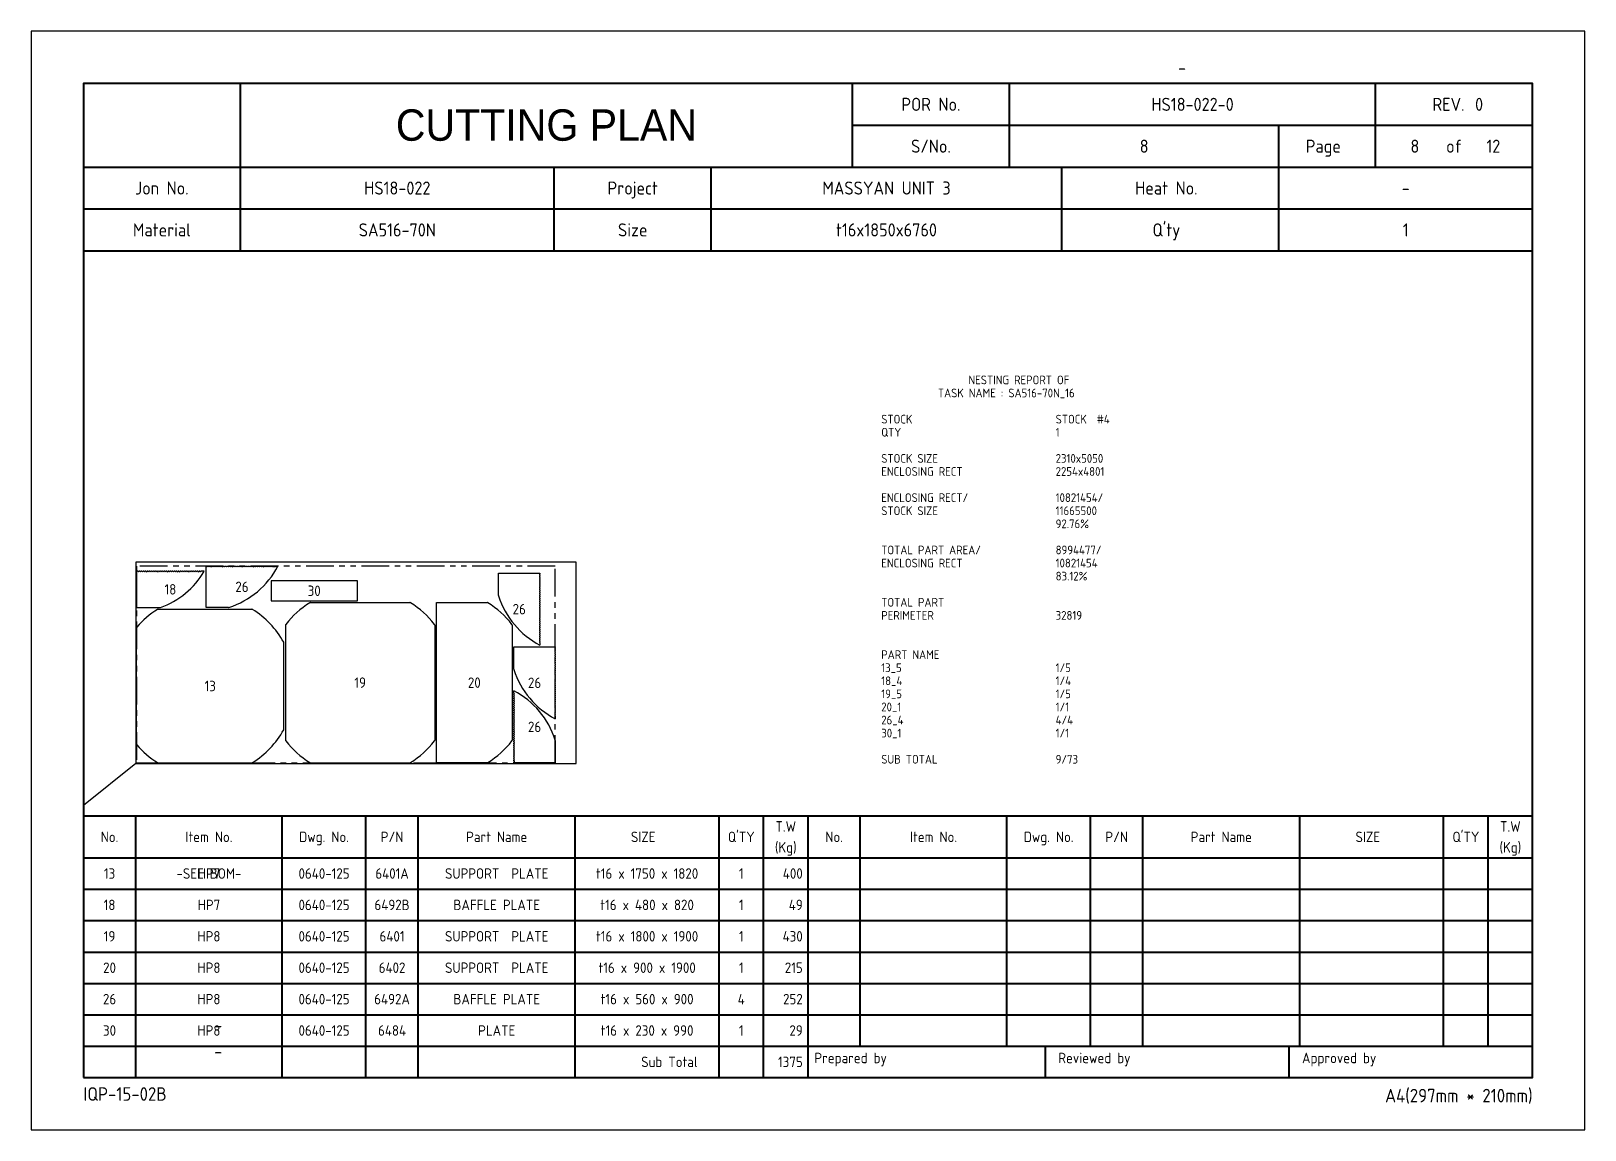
# Model space of a CAD drawing. Header units: millimetres. Extents: x -47360 to 661737, y -45870 to 354580.
# Drawn here: x 360000 to 377820, y 20000 to 32600 of the extents above; entities that cross this region are included whole.
import ezdxf
from ezdxf.enums import TextEntityAlignment as Align

# ---------------------------------------------------------------- set-up
doc = ezdxf.new("R2010")
doc.units = ezdxf.units.MM
doc.header["$LTSCALE"] = 10
doc.linetypes.add('PHANTOM', pattern=[63.5, 31.75, -6.35, 6.35, -6.35, 6.35, -6.35])
for name, color, linetype in [('$ENCL_RECT_RESERVED_LAYER$', 4, 'PHANTOM'), ('13_5__016X1820X1750', 7, 'Continuous'), ('18_4__016X820X480', 7, 'Continuous'), ('19_5__016X1900X1800', 7, 'Continuous'), ('20_1__016X1900X900', 7, 'Continuous'), ('26_4__016X900X560', 7, 'Continuous'), ('30_1  016x990x230', 7, 'Continuous'), ('PART-LABEL', 6, 'Continuous'), ('STOCK', 3, 'Continuous'), ('SUMMARY', 4, 'Continuous'), ('T', 2, 'Continuous')]:
    doc.layers.add(name, color=color, linetype=linetype)
doc.layers.add('PAGE', color=9, linetype='Continuous', plot=False)
doc.layers.add('TITLE', color=15, linetype='Continuous', lineweight=40)
doc.styles.get("Standard").update_dxf_attribs({"font": 'isocp2.shx', "bigfont": 'whgtxt.shx'})

msp = doc.modelspace()

# ---------------------------------------------------------------- texts
at = {"layer": 'PART-LABEL'}
for s, p in [('18', (361597.77, 26198.42, -11776185678.59)), ('26', (362418.94, 26227.38, -11776185678.59)), ('30', (363246.99, 26182.34)), ('26', (365598.35, 25971.87)), ('13', (362054.33, 25090.17)), ('19', (363774.09, 25128.67)), ('20', (365083.38, 25128.67)), ('26', (365774.27, 25126.7)), ('26', (365774.27, 24621.85))]:
    msp.add_text(s, height=120, dxfattribs=at).set_placement(p, align=Align.MIDDLE_CENTER)
at = {"layer": 'SUMMARY'}
for s, p in [('NESTING REPORT OF', (370750, 28550)), ('TASK NAME : SA516-70N_16', (370400, 28400)), ('STOCK ', (369750, 28100)), ('STOCK  #4', (371750, 28100)), ('QTY', (369750, 27950)), ('1', (371750, 27950)), ('STOCK SIZE', (369750, 27650)), ('2310x5050', (371750, 27650)), ('ENCLOSING RECT', (369750, 27500)), ('2254x4801', (371750, 27500)), ('ENCLOSING RECT/', (369750, 27200)), ('10821454/', (371750, 27200)), ('STOCK SIZE', (369750, 27050)), ('11665500', (371750, 27050)), ('92.76%', (371750, 26900)), ('TOTAL PART AREA/', (369750, 26600)), ('8994477/', (371750, 26600)), ('ENCLOSING RECT', (369750, 26450)), ('10821454', (371750, 26450)), ('83.12%', (371750, 26300)), ('TOTAL PART', (369750, 26000)), ('PERIMETER', (369750, 25850)), ('32819', (371750, 25850)), ('PART NAME', (369750, 25400)), ('13_5', (369750, 25250)), ('1/5', (371750, 25250)), ('18_4', (369750, 25100)), ('1/4', (371750, 25100)), ('19_5', (369750, 24950)), ('1/5', (371750, 24950)), ('20_1', (369750, 24800)), ('1/1', (371750, 24800)), ('26_4', (369750, 24650)), ('30_1', (369750, 24500)), ('1/1', (371750, 24500)), ('4/4', (371750, 24650)), ('SUB TOTAL', (369750, 24200)), ('9/73', (371750, 24200))]:
    msp.add_text(s, height=100, dxfattribs=at).set_placement(p)
at = {"layer": 'T'}
for s, p in [('13', (360900, 22880)), ('-SEE BOM-', (362040, 22880)), ('HP7', (362040, 22880)), ('0640-125', (363360, 22880)), ('6401A', (364140, 22880)), ('SUPPORT  PLATE', (365340, 22880)), ('t16 x 1750 x 1820', (367065, 22880)), ('1', (368145, 22880)), ('18', (360900, 22520)), ('HP7', (362040, 22520)), ('0640-125', (363360, 22520)), ('6492B', (364140, 22520)), ('BAFFLE PLATE', (365340, 22520)), ('t16 x 480 x 820', (367065, 22520)), ('1', (368145, 22520)), ('19', (360900, 22160)), ('HP8', (362040, 22160)), ('0640-125', (363360, 22160)), ('6401', (364140, 22160)), ('SUPPORT  PLATE', (365340, 22160)), ('t16 x 1800 x 1900', (367065, 22160)), ('1', (368145, 22160)), ('20', (360900, 21800)), ('HP8', (362040, 21800)), ('0640-125', (363360, 21800)), ('6402', (364140, 21800)), ('SUPPORT  PLATE', (365340, 21800)), ('t16 x 900 x 1900', (367065, 21800)), ('1', (368145, 21800)), ('26', (360900, 21440)), ('HP8', (362040, 21440)), ('0640-125', (363360, 21440)), ('6492A', (364140, 21440)), ('BAFFLE PLATE', (365340, 21440)), ('t16 x 560 x 900', (367065, 21440)), ('4', (368145, 21440)), ('30', (360900, 21080)), ('HP8', (362040, 21080)), ('0640-125', (363360, 21080)), ('6484', (364140, 21080)), ('PLATE', (365340, 21080)), ('t16 x 230 x 990', (367065, 21080)), ('1', (368145, 21080)), ('Sub Total', (367320, 20720))]:
    msp.add_text(s, height=120, dxfattribs=at).set_placement(p, align=Align.CENTER)
for s, p in [('400', (368850, 22880)), ('49', (368850, 22520)), ('430', (368850, 22160)), ('215', (368850, 21800)), ('252', (368850, 21440)), ('29', (368850, 21080)), ('1375', (368850, 20720))]:
    msp.add_text(s, height=120, dxfattribs=at).set_placement(p, align=Align.RIGHT)

# ---------------------------------------------------------------- blocks, each defined once
blk = doc.blocks.new('CP00')
at = {"layer": 'PAGE'}
blk.add_line((20, 70), (10, 62), dxfattribs=at)
blk.add_lwpolyline([(0, 0), (297, 0), (297, 210), (0, 210)], close=True, dxfattribs=at)
at = {"layer": 'TITLE'}
for p, q in [((40, 184), (40, 200)), ((157, 184), (157, 200)), ((10, 184), (287, 184)), ((10, 168), (287, 168)), ((10, 60), (287, 60)), ((148.5, 16), (287, 16))]:
    blk.add_line(p, q, dxfattribs=at)
at = {"layer": 'TITLE', "color": 8}
for p, q in [((187, 184), (187, 200)), ((257, 184), (257, 192)), ((40, 168), (40, 184)), ((130, 168), (130, 184)), ((238.5, 168), (238.5, 184)), ((10, 176), (287, 176)), ((20, 10), (20, 60)), ((48, 10), (48, 60)), ((64, 10), (64, 60)), ((74, 10), (74, 60)), ((104, 10), (104, 60)), ((131.5, 10), (131.5, 60)), ((140, 10), (140, 60)), ((158.5, 16), (158.5, 60)), ((186.5, 16), (186.5, 60)), ((202.5, 16), (202.5, 60)), ((212.5, 16), (212.5, 60)), ((242.5, 16), (242.5, 60)), ((270, 16), (270, 60)), ((278.5, 16), (278.5, 60)), ((10, 52), (287, 52)), ((10, 46), (287, 46)), ((10, 40), (287, 40)), ((10, 34), (287, 34)), ((10, 28), (287, 28)), ((10, 22), (287, 22)), ((10, 16), (148.5, 16)), ((193.8, 16), (193.8, 10)), ((240.4, 16), (240.4, 10))]:
    blk.add_line(p, q, dxfattribs=at)
at = {"layer": 'TITLE', "color": 9}
for p, q in [((257, 192), (257, 200)), ((157, 192), (287, 192)), ((238.5, 184), (238.5, 192)), ((100, 168), (100, 184)), ((197, 168), (197, 184)), ((148.5, 10), (148.5, 60))]:
    blk.add_line(p, q, dxfattribs=at)
at = {"layer": 'TITLE', "color": 15}
blk.add_lwpolyline([(10, 10), (287, 10), (287, 200), (10, 200)], close=True, dxfattribs=at)
at = {"layer": 'PAGE', "color": 2}
blk.add_attdef('ATT_NESTINGPLANNO', text='', height=2.5, dxfattribs=at).set_placement((220, 203), align=Align.MIDDLE_CENTER)
for tag, p in [('ATT_OWNERITEMNO', (35, 7.09)), ('ATT_PARTNAME', (35, 2.09))]:
    blk.add_attdef(tag, text='', height=2.5, dxfattribs=at).set_placement(p, align=Align.MIDDLE_LEFT)
at = {"layer": 'TITLE', "color": 2}
for s, height, p in [('POR No.', 2.5, (172, 196)), ('S/No.', 2.5, (172, 188)), ('Page', 2.5, (247, 188)), ('of', 2.5, (272, 188)), ('Jon No.', 2.5, (25, 180)), ('Project', 2.5, (115, 180)), ('Heat No.', 2.5, (217, 180)), ('-', 2.5, (262.75, 180)), ('Material', 2.5, (25, 172)), ('Size', 2.5, (115, 172)), ("Q'ty", 2.5, (217, 172)), ('No.', 2, (15, 56)), ('Item No.', 2, (34, 56)), ('Dwg. No.', 2, (56, 56)), ('P/N', 2, (69, 56)), ('Part Name', 2, (89, 56)), ('SIZE', 2, (117, 56)), ("Q'TY", 2, (135.75, 56)), ('T.W', 2, (144.25, 58)), ('No.', 2, (153.5, 56)), ('Item No.', 2, (172.5, 56)), ('Dwg. No.', 2, (194.5, 56)), ('P/N', 2, (207.5, 56)), ('Part Name', 2, (227.5, 56)), ('SIZE', 2, (255.5, 56)), ("Q'TY", 2, (274.25, 56)), ('T.W', 2, (282.75, 58)), ('(Kg)', 2, (144.25, 54)), ('(Kg)', 2, (282.75, 54))]:
    blk.add_text(s, height=height, dxfattribs=at).set_placement(p, align=Align.MIDDLE_CENTER)
blk.add_text('REV.', height=2.5, dxfattribs=at).set_placement((274, 196), align=Align.MIDDLE_RIGHT)
blk.add_text('0', height=2.5, dxfattribs=at).set_placement((276, 196), align=Align.MIDDLE_LEFT)
for s, height, p in [('Prepared by', 2, (149.73, 12.75)), ('Reviewed by', 2, (196.33, 12.75)), ('Approved by', 2, (242.93, 12.75)), ('IQP-15-02B', 2.594, (10, 5.57))]:
    blk.add_text(s, height=height, dxfattribs=at).set_placement(p)
blk.add_text('A4(297mm * 210mm)', height=2.5936, dxfattribs=at).set_placement((287, 5.26), align=Align.RIGHT)
at = {"layer": 'TITLE', "color": 3, "insert": (98.5, 192), "char_height": 6, "width": 59.896, "attachment_point": 5}
blk.add_mtext('{\\fHYHeadLine-Medium|b0|i0|c129|p18;CUTTING PLAN}', dxfattribs=at)
at = {"layer": 'TITLE', "color": 2}
for tag, height, p in [('ATT_PORNO', 2.5, (222, 196)), ('ATT_CUTTINGPLANNO', 2.5, (212.75, 188)), ('ATT_PAGENO', 2.5, (264.5, 188)), ('ATT_PAGESUBTOTAL', 2.5, (279.5, 188)), ('ATT_WONO', 2.5, (70, 180)), ('ATT_PROJECT', 2.5, (163.5, 180)), ('ATT_PORWEIGHT', 2, (278.5, 89)), ('ATT_NETWEIGHT', 2, (278.5, 83)), ('ATT_SAVEWEIGHT', 2, (278.5, 77)), ('ATT_SCRAPWEIGHT', 2, (278.5, 71)), ('ATT_CUTTING', 2, (278.5, 65))]:
    blk.add_attdef(tag, text='', height=height, dxfattribs=at).set_placement(p, align=Align.MIDDLE_CENTER)
at = {"layer": 'TITLE', "color": 3}
for tag, p in [('ATT_MATERIAL', (70, 172)), ('ATT_SIZE', (163.5, 172)), ('ATT_QTY', (262.75, 172))]:
    blk.add_attdef(tag, text='', height=2.5, dxfattribs=at).set_placement(p, align=Align.MIDDLE_CENTER)

# ---------------------------------------------------------------- linework, layer by layer
at = {"layer": '$ENCL_RECT_RESERVED_LAYER$'}
msp.add_lwpolyline([(361210, 24210), (366011.3, 24210), (366011.3, 26464.42), (361210, 26464.42)], close=True, dxfattribs=at)
at = {"layer": '13_5__016X1820X1750'}
for p, q in [((361456.68, 25970.35), (362531.33, 25970.35)), ((361210, 24422), (361210, 25758.35)), ((362898.65, 24594.58), (362898.65, 25585.77)), ((361456.68, 24210), (362531.33, 24210))]:
    msp.add_line(p, q, dxfattribs=at)
for centre, radius, start, end in [((361994, 25090.17), 1033, 121.753862, 139.123643), ((361456.68, 25958.35), 12, 89.999996, 121.753862), ((362531.33, 25958.35), 12, 58.24613, 89.999996), ((361994, 25090.17), 1033, 29.038735, 58.24613), ((361222, 25758.35), 12, 139.123643, 180), ((362886.65, 25585.77), 12, 0, 29.038735), ((362886.65, 24594.58), 12, 330.961265, 0), ((361222, 24422), 12, 180, 220.876357), ((361994, 25090.17), 1033, 220.876357, 238.24614), ((361994, 25090.17), 1033, 301.75386, 330.961265), ((361456.68, 24222), 12, 238.24614, 270), ((362531.33, 24222), 12, 270, 301.75386)]:
    msp.add_arc(centre, radius, start, end, dxfattribs=at)
at = {"layer": '18_4__016X820X480'}
for p, q in [((361227.15, 26406.49, -11776185678.59), (361210, 26406.49, -11776185678.59)), ((361210, 26406.49, -11776185678.59), (361210, 25990.35, -11776185678.59)), ((361249.38, 26406.49, -11776185678.59), (361239.15, 26406.49, -11776185678.59)), ((361271.6, 26406.49, -11776185678.59), (361261.38, 26406.49, -11776185678.59)), ((361293.83, 26406.49, -11776185678.59), (361283.6, 26406.49, -11776185678.59)), ((361316.05, 26406.49, -11776185678.59), (361305.83, 26406.49, -11776185678.59)), ((361338.28, 26406.49, -11776185678.59), (361328.05, 26406.49, -11776185678.59)), ((361360.5, 26406.49, -11776185678.59), (361350.28, 26406.49, -11776185678.59)), ((361382.73, 26406.49, -11776185678.59), (361372.5, 26406.49, -11776185678.59)), ((361404.95, 26406.49, -11776185678.59), (361394.73, 26406.49, -11776185678.59)), ((361427.18, 26406.49, -11776185678.59), (361416.95, 26406.49, -11776185678.59)), ((361449.4, 26406.49, -11776185678.59), (361439.18, 26406.49, -11776185678.59)), ((361471.63, 26406.49, -11776185678.59), (361461.4, 26406.49, -11776185678.59)), ((361493.85, 26406.49, -11776185678.59), (361483.63, 26406.49, -11776185678.59)), ((361516.08, 26406.49, -11776185678.59), (361505.85, 26406.49, -11776185678.59)), ((361538.3, 26406.49, -11776185678.59), (361528.08, 26406.49, -11776185678.59)), ((361560.53, 26406.49, -11776185678.59), (361550.3, 26406.49, -11776185678.59)), ((361582.75, 26406.49, -11776185678.59), (361572.53, 26406.49, -11776185678.59)), ((361604.98, 26406.49, -11776185678.59), (361594.75, 26406.49, -11776185678.59)), ((361627.2, 26406.49, -11776185678.59), (361616.98, 26406.49, -11776185678.59)), ((361649.43, 26406.49, -11776185678.59), (361639.2, 26406.49, -11776185678.59)), ((361671.65, 26406.49, -11776185678.59), (361661.43, 26406.49, -11776185678.59)), ((361693.88, 26406.49, -11776185678.59), (361683.65, 26406.49, -11776185678.59)), ((361716.1, 26406.49, -11776185678.59), (361705.88, 26406.49, -11776185678.59)), ((361738.33, 26406.49, -11776185678.59), (361728.1, 26406.49, -11776185678.59)), ((361760.55, 26406.49, -11776185678.59), (361750.33, 26406.49, -11776185678.59)), ((361782.78, 26406.49, -11776185678.59), (361772.55, 26406.49, -11776185678.59)), ((361805, 26406.49, -11776185678.59), (361794.78, 26406.49, -11776185678.59)), ((361827.23, 26406.49, -11776185678.59), (361817, 26406.49, -11776185678.59)), ((361849.45, 26406.49, -11776185678.59), (361839.23, 26406.49, -11776185678.59)), ((361871.68, 26406.49, -11776185678.59), (361861.45, 26406.49, -11776185678.59)), ((361893.9, 26406.49, -11776185678.59), (361883.68, 26406.49, -11776185678.59)), ((361916.13, 26406.49, -11776185678.59), (361905.9, 26406.49, -11776185678.59)), ((361938.35, 26406.49, -11776185678.59), (361928.13, 26406.49, -11776185678.59)), ((361985.55, 26406.49, -11776185678.59), (361950.35, 26406.49, -11776185678.59)), ((361210, 25990.35, -11776185678.59), (361478.73, 25990.35, -11776185678.59))]:
    msp.add_line(p, q, dxfattribs=at)
for centre, radius, start, end in [((361233.15, 26406.58, -11776185678.59), 6, 180.847829, 359.152171), ((361255.38, 26406.58, -11776185678.59), 6, 180.848017, 359.151983), ((361277.6, 26406.58, -11776185678.59), 6, 180.848205, 359.151795), ((361299.83, 26406.58, -11776185678.59), 6, 180.848393, 359.151607), ((361322.05, 26406.58, -11776185678.59), 6, 180.848581, 359.151419), ((361344.28, 26406.58, -11776185678.59), 6, 180.848769, 359.151231), ((361366.5, 26406.58, -11776185678.59), 6, 180.848957, 359.151043), ((361388.73, 26406.58, -11776185678.59), 6, 180.849145, 359.150855), ((361410.95, 26406.58, -11776185678.59), 6, 180.849333, 359.150667), ((361433.18, 26406.58, -11776185678.59), 6, 180.849521, 359.150479), ((361455.4, 26406.58, -11776185678.59), 6, 180.849709, 359.150291), ((361477.63, 26406.58, -11776185678.59), 6, 180.849897, 359.150103), ((361180.74, 26868.52, -11776185678.59), 928, 288.984936, 330.140526), ((361499.85, 26406.58, -11776185678.59), 6, 180.850085, 359.149915), ((361522.08, 26406.58, -11776185678.59), 6, 180.850273, 359.149727), ((361544.3, 26406.58, -11776185678.59), 6, 180.850461, 359.149539), ((361566.53, 26406.58, -11776185678.59), 6, 180.85065, 359.14935), ((361588.75, 26406.58, -11776185678.59), 6, 180.850838, 359.149162), ((361610.98, 26406.58, -11776185678.59), 6, 180.851026, 359.148974), ((361633.2, 26406.58, -11776185678.59), 6, 180.851214, 359.148786), ((361655.43, 26406.58, -11776185678.59), 6, 180.851402, 359.148598), ((361677.65, 26406.58, -11776185678.59), 6, 180.85159, 359.14841), ((361699.88, 26406.58, -11776185678.59), 6, 180.851778, 359.148222), ((361722.1, 26406.58, -11776185678.59), 6, 180.848957, 359.151043), ((361744.33, 26406.58, -11776185678.59), 6, 180.849145, 359.150855), ((361766.55, 26406.58, -11776185678.59), 6, 180.849333, 359.150667), ((361788.78, 26406.58, -11776185678.59), 6, 180.849521, 359.150479), ((361811, 26406.58, -11776185678.59), 6, 180.849709, 359.150291), ((361833.23, 26406.58, -11776185678.59), 6, 180.849897, 359.150103), ((361855.45, 26406.58, -11776185678.59), 6, 180.850085, 359.149915), ((361877.68, 26406.58, -11776185678.59), 6, 180.850273, 359.149727), ((361899.9, 26406.58, -11776185678.59), 6, 180.850461, 359.149539), ((361922.13, 26406.58, -11776185678.59), 6, 180.85065, 359.14935), ((361944.35, 26406.58, -11776185678.59), 6, 180.850838, 359.149162), ((361478.73, 26002.35, -11776185678.59), 12, 270, 288.984936)]:
    msp.add_arc(centre, radius, start, end, dxfattribs=at)
at = {"layer": '19_5__016X1900X1800'}
for p, q in [((363204.01, 26047.34), (364344.18, 26047.34)), ((362918.65, 25788.71), (362918.65, 24468.63)), ((364629.53, 25788.71), (364629.53, 24468.63)), ((363204.01, 24210), (364344.18, 24210))]:
    msp.add_line(p, q, dxfattribs=at)
for centre, radius, start, end in [((363774.09, 25128.67), 1083, 122.160301, 141.954856), ((363204.01, 26035.34), 12, 89.999996, 122.160301), ((364344.18, 26035.34), 12, 57.839691, 89.999996), ((363774.09, 25128.67), 1083, 38.045144, 57.839691), ((362930.65, 25788.71), 12, 141.954856, 180), ((364617.53, 25788.71), 12, 0, 38.045144), ((362930.65, 24468.63), 12, 180, 218.045144), ((363774.09, 25128.67), 1083, 218.045144, 237.839699), ((363774.09, 25128.67), 1083, 302.160309, 321.954856), ((364617.53, 24468.63), 12, 321.954856, 0), ((363204.01, 24222), 12, 237.839699, 270.000004), ((364344.18, 24222), 12, 270.000004, 302.160309)]:
    msp.add_arc(centre, radius, start, end, dxfattribs=at)
at = {"layer": '20_1__016X1900X900'}
for p, q in [((364649.53, 24210, 0), (364649.53, 26047.34, 0)), ((364649.53, 26047.34, 0), (365231.88, 26047.34, 0)), ((365517.24, 25788.71, 0), (365517.24, 24468.63, 0)), ((365231.88, 24210, 0), (364649.53, 24210, 0))]:
    msp.add_line(p, q, dxfattribs=at)
for centre, radius, start, end in [((365231.88, 26035.34, 0), 12, 57.839691, 89.999996), ((364661.8, 25128.67, 0), 1083, 38.045144, 57.839691), ((365505.24, 25788.71, 0), 12, 0, 38.045144), ((364661.8, 25128.67, 0), 1083, 302.160309, 321.954856), ((365505.24, 24468.63, 0), 12, 321.954856, 0), ((365231.88, 24222, 0), 12, 270, 302.160309)]:
    msp.add_arc(centre, radius, start, end, dxfattribs=at)
at = {"layer": '26_4__016X900X560'}
for p, q in [((362007.09, 25990.44), (362007.09, 26464.42)), ((362007.09, 26464.42), (362013.13, 26464.42)), ((362025.13, 26464.42), (362035.35, 26464.42)), ((362047.35, 26464.42), (362057.58, 26464.42)), ((362069.58, 26464.42), (362079.8, 26464.42)), ((362091.8, 26464.42), (362102.03, 26464.42)), ((362114.03, 26464.42), (362124.25, 26464.42)), ((362136.25, 26464.42), (362146.48, 26464.42)), ((362158.48, 26464.42), (362168.7, 26464.42)), ((362180.7, 26464.42), (362190.93, 26464.42)), ((362202.93, 26464.42), (362213.15, 26464.42)), ((362225.15, 26464.42), (362235.38, 26464.42)), ((362247.38, 26464.42), (362257.6, 26464.42)), ((362269.6, 26464.42), (362279.83, 26464.42)), ((362291.83, 26464.42), (362302.05, 26464.42)), ((362314.05, 26464.42), (362324.28, 26464.42)), ((362336.28, 26464.42), (362346.5, 26464.42)), ((362358.5, 26464.42), (362368.73, 26464.42)), ((362380.73, 26464.42), (362390.95, 26464.42)), ((362402.95, 26464.42), (362413.18, 26464.42)), ((362425.18, 26464.42), (362435.4, 26464.42)), ((362447.4, 26464.42), (362457.63, 26464.42)), ((362469.63, 26464.42), (362479.85, 26464.42)), ((362491.85, 26464.42), (362502.08, 26464.42)), ((362514.08, 26464.42), (362524.3, 26464.42)), ((362536.3, 26464.42), (362546.53, 26464.42)), ((362558.53, 26464.42), (362568.75, 26464.42)), ((362580.75, 26464.42), (362590.98, 26464.42)), ((362602.98, 26464.42), (362613.2, 26464.42)), ((362625.2, 26464.42), (362635.43, 26464.42)), ((362647.43, 26464.42), (362657.65, 26464.42)), ((362669.65, 26464.42), (362679.88, 26464.42)), ((362691.88, 26464.42), (362702.1, 26464.42)), ((362714.1, 26464.42), (362724.33, 26464.42)), ((362736.33, 26464.42), (362746.55, 26464.42)), ((362758.55, 26464.42), (362768.78, 26464.42)), ((362780.78, 26464.42), (362791, 26464.42)), ((362803, 26464.42), (362830.79, 26464.42)), ((365361.32, 26126.61), (365361.41, 26383.72)), ((365361.41, 26383.72), (365835.38, 26383.72)), ((365835.38, 26383.72), (365835.38, 26377.68)), ((365835.38, 26365.68), (365835.38, 26355.45)), ((365835.38, 26343.45), (365835.38, 26333.23)), ((365835.38, 26321.23), (365835.38, 26311)), ((365835.38, 26299), (365835.38, 26288.78)), ((365835.38, 26276.78), (365835.38, 26266.55)), ((365835.38, 26254.55), (365835.38, 26244.33)), ((365835.38, 26232.33), (365835.38, 26222.1)), ((365835.38, 26210.1), (365835.38, 26199.88)), ((365835.38, 26187.88), (365835.38, 26177.65)), ((365835.38, 26165.65), (365835.38, 26155.43)), ((365835.38, 26143.43), (365835.38, 26133.2)), ((365835.38, 26121.2), (365835.38, 26110.98)), ((365835.38, 26098.98), (365835.38, 26088.75)), ((365835.38, 26076.75), (365835.38, 26066.53)), ((365835.38, 26054.53), (365835.38, 26044.3)), ((365835.38, 26032.3), (365835.38, 26022.08)), ((362264.2, 25990.35), (362007.09, 25990.44)), ((365835.38, 26010.08), (365835.38, 25999.85)), ((365835.38, 25987.85), (365835.38, 25977.63)), ((365835.38, 25965.63), (365835.38, 25955.4)), ((365835.38, 25943.4), (365835.38, 25933.18)), ((365835.38, 25921.18), (365835.38, 25910.95)), ((365835.38, 25898.95), (365835.38, 25888.73)), ((365835.38, 25876.73), (365835.38, 25866.5)), ((365835.38, 25854.5), (365835.38, 25844.28)), ((365835.38, 25832.28), (365835.38, 25822.05)), ((365835.38, 25810.05), (365835.38, 25799.83)), ((365835.38, 25787.83), (365835.38, 25777.6)), ((365835.38, 25765.6), (365835.38, 25755.38)), ((365835.38, 25743.38), (365835.38, 25733.15)), ((365835.38, 25721.15), (365835.38, 25710.93)), ((365835.38, 25698.93), (365835.38, 25688.7)), ((365835.38, 25676.7), (365835.38, 25666.48)), ((365537.24, 25281.44), (365537.33, 25538.55)), ((365537.33, 25538.55), (366011.3, 25538.55)), ((365835.38, 25654.48), (365835.38, 25644.25)), ((365835.38, 25632.25), (365835.38, 25622.03)), ((365835.38, 25610.03), (365835.38, 25599.8)), ((365835.38, 25587.8), (365835.38, 25560.02)), ((366011.3, 25538.55), (366011.3, 25532.51)), ((366011.3, 25520.51), (366011.3, 25510.29)), ((366011.3, 25498.29), (366011.3, 25488.06)), ((366011.3, 25476.06), (366011.3, 25465.84)), ((366011.3, 25453.84), (366011.3, 25443.61)), ((366011.3, 25431.61), (366011.3, 25421.39)), ((366011.3, 25409.39), (366011.3, 25399.16)), ((366011.3, 25387.16), (366011.3, 25376.94)), ((366011.3, 25364.94), (366011.3, 25354.71)), ((366011.3, 25342.71), (366011.3, 25332.49)), ((366011.3, 25320.49), (366011.3, 25310.26)), ((366011.3, 25298.26), (366011.3, 25288.04)), ((366011.3, 25276.04), (366011.3, 25265.81)), ((366011.3, 25253.81), (366011.3, 25243.59)), ((366011.3, 25231.59), (366011.3, 25221.36)), ((366011.3, 25209.36), (366011.3, 25199.14)), ((366011.3, 25187.14), (366011.3, 25176.91)), ((366011.3, 25164.91), (366011.3, 25154.69)), ((366011.3, 25142.69), (366011.3, 25132.46)), ((365537.23, 25005.91), (365537.23, 25033.7)), ((365537.23, 24983.69), (365537.23, 24993.91)), ((365537.23, 24961.46), (365537.23, 24971.69)), ((365537.23, 24939.24), (365537.23, 24949.46)), ((366011.3, 25120.46), (366011.3, 25110.24)), ((366011.3, 25098.24), (366011.3, 25088.01)), ((366011.3, 25076.01), (366011.3, 25065.79)), ((366011.3, 25053.79), (366011.3, 25043.56)), ((366011.3, 25031.56), (366011.3, 25021.34)), ((366011.3, 25009.34), (366011.3, 24999.11)), ((366011.3, 24987.11), (366011.3, 24976.89)), ((366011.3, 24964.89), (366011.3, 24954.66)), ((365537.23, 24917.01), (365537.23, 24927.24)), ((365537.23, 24894.79), (365537.23, 24905.01)), ((365537.23, 24872.56), (365537.23, 24882.79)), ((365537.23, 24850.34), (365537.23, 24860.56)), ((365537.23, 24828.11), (365537.23, 24838.34)), ((365537.23, 24805.89), (365537.23, 24816.11)), ((365537.23, 24783.66), (365537.23, 24793.89)), ((365537.23, 24761.44), (365537.23, 24771.66)), ((366011.3, 24942.66), (366011.3, 24932.44)), ((366011.3, 24920.44), (366011.3, 24910.21)), ((366011.3, 24898.21), (366011.3, 24887.99)), ((366011.3, 24875.99), (366011.3, 24865.76)), ((366011.3, 24853.76), (366011.3, 24843.54)), ((366011.3, 24831.54), (366011.3, 24821.31)), ((366011.3, 24809.31), (366011.3, 24799.09)), ((366011.3, 24787.09), (366011.3, 24776.86)), ((365537.23, 24739.21), (365537.23, 24749.44)), ((365537.23, 24716.99), (365537.23, 24727.21)), ((365537.23, 24694.76), (365537.23, 24704.99)), ((365537.23, 24672.54), (365537.23, 24682.76)), ((365537.23, 24650.31), (365537.23, 24660.54)), ((365537.23, 24628.09), (365537.23, 24638.31)), ((365537.23, 24605.86), (365537.23, 24616.09)), ((365537.23, 24583.64), (365537.23, 24593.86)), ((366011.3, 24764.86), (366011.3, 24754.64)), ((366011.3, 24742.64), (366011.3, 24714.85)), ((365537.23, 24561.41), (365537.23, 24571.64)), ((365537.23, 24539.19), (365537.23, 24549.41)), ((365537.23, 24516.96), (365537.23, 24527.19)), ((365537.23, 24494.74), (365537.23, 24504.96)), ((365537.23, 24472.51), (365537.23, 24482.74)), ((365537.23, 24450.29), (365537.23, 24460.51)), ((365537.23, 24428.06), (365537.23, 24438.29)), ((365537.23, 24405.84), (365537.23, 24416.06)), ((366011.3, 24467.11), (366011.21, 24210)), ((365537.23, 24383.61), (365537.23, 24393.84)), ((365537.23, 24361.39), (365537.23, 24371.61)), ((365537.23, 24339.16), (365537.23, 24349.39)), ((365537.23, 24316.94), (365537.23, 24327.16)), ((365537.23, 24294.71), (365537.23, 24304.94)), ((365537.23, 24272.49), (365537.23, 24282.71)), ((365537.23, 24250.26), (365537.23, 24260.49)), ((365537.23, 24228.04), (365537.23, 24238.26)), ((365537.23, 24210), (365537.23, 24216.04)), ((366011.21, 24210), (365537.23, 24210))]:
    msp.add_line(p, q, dxfattribs=at)
for centre, radius, start, end in [((362019.13, 26464.42), 6, 179.999812, 0.000188), ((362041.35, 26464.42), 6, 180, 0), ((362063.58, 26464.42), 6, 180.000188, 359.999812), ((362085.8, 26464.42), 6, 180.000376, 359.999624), ((362108.03, 26464.42), 6, 180.000564, 359.999436), ((362130.25, 26464.42), 6, 180.000752, 359.999248), ((362152.48, 26464.42), 6, 180.00094, 359.99906), ((362174.7, 26464.42), 6, 180.001128, 359.998872), ((362196.93, 26464.42), 6, 180.001316, 359.998684), ((362219.15, 26464.42), 6, 180.001504, 359.998496), ((362241.38, 26464.42), 6, 180.001692, 359.998308), ((362263.6, 26464.42), 6, 180.00188, 359.99812), ((361977.83, 26907.11), 961, 287.563715, 332.570496), ((362285.83, 26464.42), 6, 180.002068, 359.997932), ((362308.05, 26464.42), 6, 180.002256, 359.997744), ((362330.28, 26464.42), 6, 180.002444, 359.997556), ((362352.5, 26464.42), 6, 180.002632, 359.997368), ((362374.73, 26464.42), 6, 180.00282, 359.99718), ((362396.95, 26464.42), 6, 180.003008, 359.996992), ((362419.18, 26464.42), 6, 180.003197, 359.996803), ((362441.4, 26464.42), 6, 180.003385, 359.996615), ((362463.63, 26464.42), 6, 180.003573, 359.996427), ((362485.85, 26464.42), 6, 180.003761, 359.996239), ((362508.08, 26464.42), 6, 180.003949, 359.996051), ((362530.3, 26464.42), 6, 180.001128, 359.998872), ((362552.53, 26464.42), 6, 180.001316, 359.998684), ((362574.75, 26464.42), 6, 180.001504, 359.998496), ((362596.98, 26464.42), 6, 180.001692, 359.998308), ((362619.2, 26464.42), 6, 180.00188, 359.99812), ((362641.43, 26464.42), 6, 180.002068, 359.997932), ((362663.65, 26464.42), 6, 180.002256, 359.997744), ((362685.88, 26464.42), 6, 180.002444, 359.997556), ((362708.1, 26464.42), 6, 180.002632, 359.997368), ((362730.33, 26464.42), 6, 180.00282, 359.99718), ((362752.55, 26464.42), 6, 180.003008, 359.996992), ((362774.78, 26464.42), 6, 180.003197, 359.996803), ((362797, 26464.42), 6, 180.003385, 359.996615), ((365835.38, 26371.68), 6, 89.999812, 270.000188), ((365835.38, 26349.45), 6, 90, 270), ((365835.38, 26327.23), 6, 90.000188, 269.999812), ((365835.38, 26305), 6, 90.000376, 269.999624), ((365835.38, 26282.78), 6, 90.000564, 269.999436), ((365835.38, 26260.55), 6, 90.000752, 269.999248), ((365835.38, 26238.33), 6, 90.00094, 269.99906), ((365835.38, 26216.1), 6, 90.001128, 269.998872), ((365835.38, 26193.88), 6, 90.001316, 269.998684), ((365373.32, 26126.6), 12, 179.979625, 197.563715), ((366278.07, 26412.98), 961, 197.563715, 242.570496), ((365835.38, 26171.65), 6, 90.001504, 269.998496), ((365835.38, 26149.43), 6, 90.001692, 269.998308), ((365835.38, 26127.2), 6, 90.00188, 269.99812), ((365835.38, 26104.98), 6, 90.002068, 269.997932), ((365835.38, 26082.75), 6, 90.002256, 269.997744), ((365835.38, 26060.53), 6, 90.002444, 269.997556), ((365835.38, 26038.3), 6, 90.002632, 269.997368), ((365835.38, 26016.08), 6, 90.00282, 269.99718), ((362264.2, 26002.35), 12, 269.979625, 287.563715), ((365835.38, 25993.85), 6, 90.003008, 269.996992), ((365835.38, 25971.63), 6, 90.003197, 269.996803), ((365835.38, 25949.4), 6, 90.003385, 269.996615), ((365835.38, 25927.18), 6, 90.003573, 269.996427), ((365835.38, 25904.95), 6, 90.003761, 269.996239), ((365835.38, 25882.73), 6, 90.003949, 269.996051), ((365835.38, 25860.5), 6, 90.001128, 269.998872), ((365835.38, 25838.28), 6, 90.001316, 269.998684), ((365835.38, 25816.05), 6, 90.001504, 269.998496), ((365835.38, 25793.83), 6, 90.001692, 269.998308), ((365835.38, 25771.6), 6, 90.00188, 269.99812), ((365835.38, 25749.38), 6, 90.002068, 269.997932), ((365835.38, 25727.15), 6, 90.002256, 269.997744), ((365835.38, 25704.93), 6, 90.002444, 269.997556), ((365835.38, 25682.7), 6, 90.002632, 269.997368), ((365835.38, 25660.48), 6, 90.00282, 269.99718), ((365835.38, 25638.25), 6, 90.003008, 269.996992), ((365835.38, 25616.03), 6, 90.003197, 269.996803), ((365835.38, 25593.8), 6, 90.003385, 269.996615), ((366011.3, 25526.51), 6, 89.999812, 270.000188), ((366011.3, 25504.29), 6, 90, 270), ((366011.3, 25482.06), 6, 90.000188, 269.999812), ((366011.3, 25459.84), 6, 90.000376, 269.999624), ((366011.3, 25437.61), 6, 90.000564, 269.999436), ((366011.3, 25415.39), 6, 90.000752, 269.999248), ((366011.3, 25393.16), 6, 90.00094, 269.99906), ((366011.3, 25370.94), 6, 90.001128, 269.998872), ((366011.3, 25348.71), 6, 90.001316, 269.998684), ((366011.3, 25326.49), 6, 90.001504, 269.998496), ((366011.3, 25304.26), 6, 90.001692, 269.998308), ((365549.24, 25281.44), 12, 179.979625, 197.563715), ((366454, 25567.81), 961, 197.563715, 242.570496), ((366011.3, 25282.04), 6, 90.00188, 269.99812), ((366011.3, 25259.81), 6, 90.002068, 269.997932), ((366011.3, 25237.59), 6, 90.002256, 269.997744), ((366011.3, 25215.36), 6, 90.002444, 269.997556), ((366011.3, 25193.14), 6, 90.002632, 269.997368), ((366011.3, 25170.91), 6, 90.00282, 269.99718), ((366011.3, 25148.69), 6, 90.003008, 269.996992), ((366011.3, 25126.46), 6, 90.003197, 269.996803), ((365094.54, 24180.74), 961, 17.563715, 62.570496), ((365537.23, 24999.91), 6, 270.003385, 89.996615), ((365537.23, 24977.69), 6, 270.003197, 89.996803), ((365537.23, 24955.46), 6, 270.003008, 89.996992), ((366011.3, 25015.34), 6, 90.001128, 269.998872), ((366011.3, 24993.11), 6, 90.001316, 269.998684), ((366011.3, 24970.89), 6, 90.001504, 269.998496), ((366011.3, 24948.66), 6, 90.001692, 269.998308), ((366011.3, 25104.24), 6, 90.003385, 269.996615), ((366011.3, 25082.01), 6, 90.003573, 269.996427), ((366011.3, 25059.79), 6, 90.003761, 269.996239), ((366011.3, 25037.56), 6, 90.003949, 269.996051), ((365537.23, 24933.24), 6, 270.00282, 89.99718), ((365537.23, 24911.01), 6, 270.002632, 89.997368), ((365537.23, 24888.79), 6, 270.002444, 89.997556), ((365537.23, 24866.56), 6, 270.002256, 89.997744), ((365537.23, 24844.34), 6, 270.002068, 89.997932), ((365537.23, 24822.11), 6, 270.00188, 89.99812), ((365537.23, 24799.89), 6, 270.001692, 89.998308), ((365537.23, 24777.66), 6, 270.001504, 89.998496), ((366011.3, 24926.44), 6, 90.00188, 269.99812), ((366011.3, 24904.21), 6, 90.002068, 269.997932), ((366011.3, 24881.99), 6, 90.002256, 269.997744), ((366011.3, 24859.76), 6, 90.002444, 269.997556), ((366011.3, 24837.54), 6, 90.002632, 269.997368), ((366011.3, 24815.31), 6, 90.00282, 269.99718), ((366011.3, 24793.09), 6, 90.003008, 269.996992), ((366011.3, 24770.86), 6, 90.003197, 269.996803), ((365537.23, 24755.44), 6, 270.001316, 89.998684), ((365537.23, 24733.21), 6, 270.001128, 89.998872), ((365537.23, 24710.99), 6, 270.003949, 89.996051), ((365537.23, 24688.76), 6, 270.003761, 89.996239), ((365537.23, 24666.54), 6, 270.003573, 89.996427), ((365537.23, 24644.31), 6, 270.003385, 89.996615), ((365537.23, 24622.09), 6, 270.003197, 89.996803), ((365537.23, 24599.86), 6, 270.003008, 89.996992), ((366011.3, 24748.64), 6, 90.003385, 269.996615), ((365537.23, 24577.64), 6, 270.00282, 89.99718), ((365537.23, 24555.41), 6, 270.002632, 89.997368), ((365537.23, 24533.19), 6, 270.002444, 89.997556), ((365537.23, 24510.96), 6, 270.002256, 89.997744), ((365537.23, 24488.74), 6, 270.002068, 89.997932), ((365537.23, 24466.51), 6, 270.00188, 89.99812), ((365537.23, 24444.29), 6, 270.001692, 89.998308), ((365537.23, 24422.06), 6, 270.001504, 89.998496), ((365999.3, 24467.11), 12, 359.979625, 17.563715), ((365537.23, 24399.84), 6, 270.001316, 89.998684), ((365537.23, 24377.61), 6, 270.001128, 89.998872), ((365537.23, 24355.39), 6, 270.00094, 89.99906), ((365537.23, 24333.16), 6, 270.000752, 89.999248), ((365537.23, 24310.94), 6, 270.000564, 89.999436), ((365537.23, 24288.71), 6, 270.000376, 89.999624), ((365537.23, 24266.49), 6, 270.000188, 89.999812), ((365537.23, 24244.26), 6, 270, 90), ((365537.23, 24222.04), 6, 269.999812, 90.000188)]:
    msp.add_arc(centre, radius, start, end, dxfattribs=at)
at = {"layer": '30_1  016x990x230'}
for p, q in [((363741.99, 26297.34), (362751.99, 26297.34)), ((362751.99, 26297.34), (362751.99, 26067.34)), ((363741.99, 26067.34), (363741.99, 26297.34)), ((362751.99, 26067.34), (363741.99, 26067.34))]:
    msp.add_line(p, q, dxfattribs=at)
at = {"layer": 'STOCK'}
msp.add_lwpolyline([(361200, 24200), (366250, 24200), (366250, 26510), (361200, 26510)], close=True, dxfattribs=at)

# ---------------------------------------------------------------- block references
ref = msp.add_blockref('CP00', (360000, 20000), dxfattribs=dict(xscale=60, yscale=60, zscale=60))
ref.add_attrib('ATT_WONO', 'HS18-022', dxfattribs={"layer": 'TITLE', "color": 2, "height": 150}).set_placement((364200, 30800), align=Align.MIDDLE_CENTER)
ref.add_attrib('ATT_PROJECT', 'MASSYAN UNIT 3', dxfattribs={"layer": 'TITLE', "color": 2, "height": 150}).set_placement((369810, 30800), align=Align.MIDDLE_CENTER)
ref.add_attrib('ATT_PORNO', 'HS18-022-0', dxfattribs={"layer": 'TITLE', "color": 2, "height": 150}).set_placement((373320, 31760), align=Align.MIDDLE_CENTER)
ref.add_attrib('ATT_OWNERITEMNO', '-', dxfattribs={"layer": 'PAGE', "color": 2, "height": 150}).set_placement((362100, 21200), align=Align.MIDDLE_LEFT)
ref.add_attrib('ATT_PARTNAME', '-', dxfattribs={"layer": 'PAGE', "color": 2, "height": 150}).set_placement((362100, 20900), align=Align.MIDDLE_LEFT)
ref.add_attrib('ATT_MATERIAL', 'SA516-70N', dxfattribs={"layer": 'TITLE', "color": 3, "height": 150}).set_placement((364200, 30320), align=Align.MIDDLE_CENTER)
ref.add_attrib('ATT_SIZE', 't16x1850x6760', dxfattribs={"layer": 'TITLE', "color": 3, "height": 150}).set_placement((369810, 30320), align=Align.MIDDLE_CENTER)
ref.add_attrib('ATT_QTY', '1', dxfattribs={"layer": 'TITLE', "color": 3, "height": 150}).set_placement((375765, 30320), align=Align.MIDDLE_CENTER)
ref.add_attrib('ATT_NESTINGPLANNO', '-', dxfattribs={"layer": 'PAGE', "color": 2, "height": 150}).set_placement((373200, 32180), align=Align.MIDDLE_CENTER)
ref.add_attrib('ATT_CUTTINGPLANNO', '8', dxfattribs={"layer": 'TITLE', "color": 2, "height": 150}).set_placement((372765, 31280), align=Align.MIDDLE_CENTER)
ref.add_attrib('ATT_PAGENO', '8', dxfattribs={"layer": 'TITLE', "color": 2, "height": 150}).set_placement((375870, 31280), align=Align.MIDDLE_CENTER)
ref.add_attrib('ATT_PAGESUBTOTAL', '12', dxfattribs={"layer": 'TITLE', "color": 2, "height": 150}).set_placement((376770, 31280), align=Align.MIDDLE_CENTER)

msp.set_redraw_order([(e.dxf.handle, doc.entitydb.next_handle()) for e in msp.query("TEXT MTEXT ATTDEF DIMENSION ARC_DIMENSION")])  # texts and dimensions are drawn at this point

doc.saveas('drawing.dxf')
